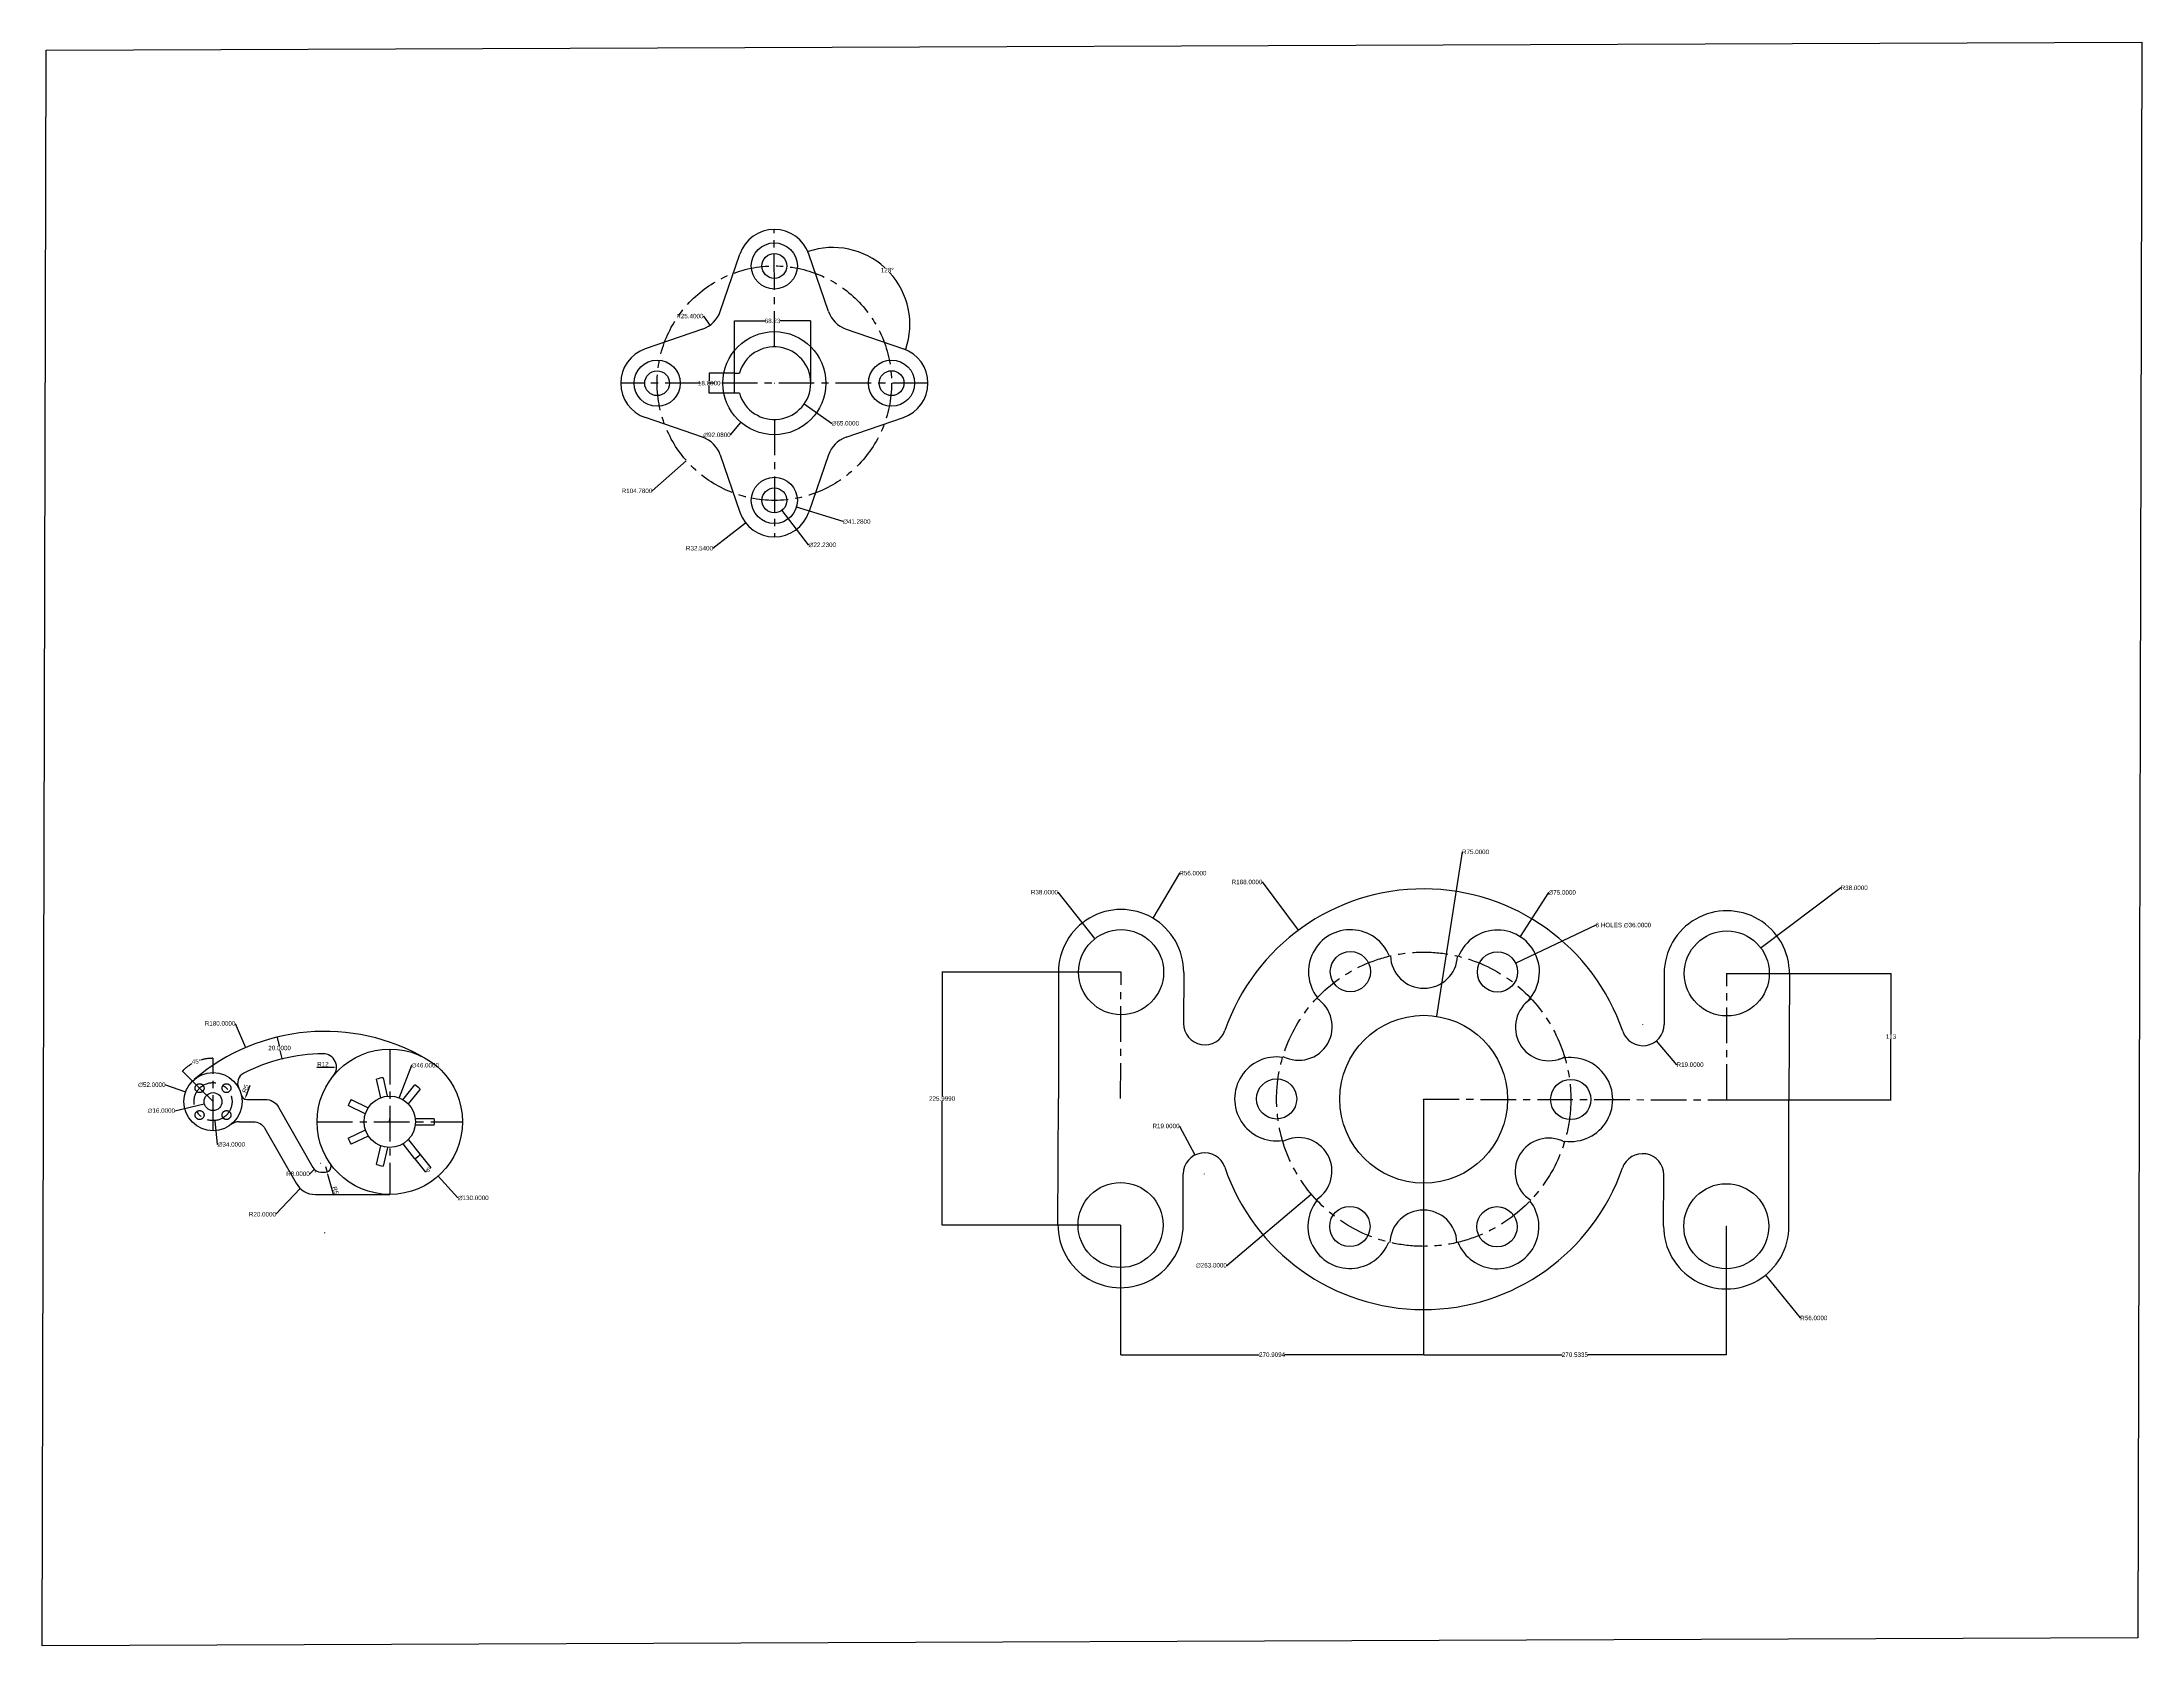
# Model space of a CAD drawing. Header units: millimetres. Extents: x 2283 to 4161, y 1846 to 3280.
import ezdxf

# ---------------------------------------------------------------- set-up
doc = ezdxf.new("R2010")
doc.units = ezdxf.units.MM
doc.linetypes.add('CENTER', pattern=[50.8, 31.75, -6.35, 6.35, -6.35])
doc.styles.get("Standard").update_dxf_attribs({"font": 'arial.ttf', "height": 4})
doc.dimstyles.new('Annotative', dxfattribs={"dimscale": 0, "dimtxt": 2.5, "dimasz": 2.5, "dimexe": 1.25, "dimexo": 0.625, "dimtad": 1, "dimtxsty": 'Standard', "dimcen": 2.5, "dimadec": 0, "dimazin": 0, "dimtfac": 1, "dimtmove": 0, "dimatfit": 3, "dimfxl": 1, "dimarcsym": 0})
doc.dimstyles.new('ISO-25', dxfattribs={"dimtxt": 2.5, "dimasz": 2.5, "dimexe": 1.25, "dimexo": 0.625, "dimtad": 1, "dimtxsty": 'Standard', "dimcen": 2.5, "dimadec": 0, "dimazin": 0, "dimtfac": 1, "dimtmove": 0, "dimatfit": 3, "dimfxl": 1, "dimarcsym": 0})
doc.dimstyles.get("Standard").update_dxf_attribs({"dimscale": 0, "dimtxt": 0.18, "dimasz": 0.18, "dimexe": 0.18, "dimexo": 0.0625, "dimgap": 0.09, "dimtad": 0, "dimtih": 1, "dimtoh": 1, "dimdec": 4, "dimzin": 0, "dimdsep": 46, "dimtxsty": 'Standard', "dimcen": 0.09, "dimadec": 0, "dimazin": 0, "dimtfac": 1, "dimtdec": 4, "dimtofl": 0, "dimtmove": 0, "dimatfit": 3, "dimfxl": 1, "dimtolj": 1, "dimtzin": 0, "dimarcsym": 0})

# ---------------------------------------------------------------- blocks, each defined once
blk = doc.blocks.new('*D3')
at = {"color": 0, "lineweight": -2, "transparency": 16777216}
for p, q in [((2968.6, 3090.5), (2967.8, 3092.7)), ((3053.2, 3005.8), (3055.4, 3005.1))]:
    blk.add_line(p, q, dxfattribs=at)
for start, end in [(47.5808, 108.8073), (341.2119, 42.5491)]:
    blk.add_arc((2990.2, 3027.5), 68.8, start, end, dxfattribs=at)
at = {"color": 0, "transparency": 16777216}
for points in [[(2968, 3092.5), (2968, 3092.6), (2967.9, 3092.5)], [(3055.3, 3005.3), (3055.3, 3005.3), (3055.3, 3005.1)]]:
    blk.add_solid(points, dxfattribs=at)
at = {"layer": 'Defpoints', "color": 0, "transparency": 16777216}
for p in [(2968.6, 3090.4), (3053.2, 3055.1), (2986.2, 3039.2), (3002, 3023.4), (3053.2, 3005.9)]:
    blk.add_point(p, dxfattribs=at)
at = {"color": 0, "transparency": 16777216, "insert": (3038.8, 3076.1), "char_height": 4, "attachment_point": 5}
blk.add_mtext('\\A1;128°', dxfattribs=at)
blk = doc.blocks.new('*D4')
at = {"color": 0, "lineweight": -2, "transparency": 16777216}
for p, q in [((2874.2, 3035), (2874.4, 3035)), ((2874.4, 3035), (2880.1, 3026.9))]:
    blk.add_line(p, q, dxfattribs=at)
at = {"color": 0, "transparency": 16777216}
blk.add_solid([(2880.2, 3027), (2880.1, 3026.9), (2880.2, 3026.8)], dxfattribs=at)
at = {"layer": 'Defpoints', "color": 0, "transparency": 16777216}
for p in [(2865.4, 3047.4), (2880.2, 3026.8)]:
    blk.add_point(p, dxfattribs=at)
at = {"color": 0, "transparency": 16777216, "insert": (2862.3, 3035), "char_height": 4, "attachment_point": 5}
blk.add_mtext('\\A1;R25.4000', dxfattribs=at)
blk = doc.blocks.new('*D5')
at = {"color": 0, "lineweight": -2, "transparency": 16777216}
for p, q in [((2902.1, 2975.1), (2902.1, 3030.9)), ((2902.3, 3030.7), (2929.4, 3030.7)), ((2970.1, 3030.7), (2943.1, 3030.7)), ((2970.3, 2975.1), (2970.3, 3030.9))]:
    blk.add_line(p, q, dxfattribs=at)
at = {"color": 0, "transparency": 16777216}
for points in [[(2902.3, 3030.7), (2902.3, 3030.7), (2902.1, 3030.7)], [(2970.1, 3030.7), (2970.1, 3030.7), (2970.3, 3030.7)]]:
    blk.add_solid(points, dxfattribs=at)
at = {"layer": 'Defpoints', "color": 0, "transparency": 16777216}
for p in [(2970.3, 3030.7), (2902.1, 2975.1), (2970.3, 2975.1)]:
    blk.add_point(p, dxfattribs=at)
at = {"color": 0, "transparency": 16777216, "insert": (2936.2, 3030.7), "char_height": 4, "attachment_point": 5}
blk.add_mtext('\\A1;68.23', dxfattribs=at)
blk = doc.blocks.new('*D6')
at = {"color": 0, "lineweight": -2, "transparency": 16777216}
for p, q in [((2937.7, 2975.1), (2937.9, 2975.1)), ((2937.8, 2975), (2937.8, 2975.1)), ((2989, 2939.1), (2964.6, 2956.3)), ((2989.1, 2939.1), (2989, 2939.1))]:
    blk.add_line(p, q, dxfattribs=at)
at = {"color": 0, "transparency": 16777216}
blk.add_solid([(2964.6, 2956.3), (2964.5, 2956.2), (2964.4, 2956.4)], dxfattribs=at)
at = {"layer": 'Defpoints', "color": 0, "transparency": 16777216}
for p in [(2911.2, 2993.8), (2964.4, 2956.4)]:
    blk.add_point(p, dxfattribs=at)
at = {"color": 0, "transparency": 16777216, "insert": (3001.3, 2939.1), "char_height": 4, "attachment_point": 5}
blk.add_mtext('\\A1;∅65.0000', dxfattribs=at)
blk = doc.blocks.new('*D7')
at = {"color": 0, "lineweight": -2, "transparency": 16777216}
for p, q in [((2937.7, 2975.1), (2937.9, 2975.1)), ((2937.8, 2975), (2937.8, 2975.1)), ((2898.6, 2928.8), (2898.7, 2928.8)), ((2898.7, 2928.8), (2908, 2939.8))]:
    blk.add_line(p, q, dxfattribs=at)
at = {"color": 0, "transparency": 16777216}
blk.add_solid([(2908, 2939.8), (2908, 2939.7), (2908.1, 2939.9)], dxfattribs=at)
at = {"layer": 'Defpoints', "color": 0, "transparency": 16777216}
for p in [(2967.5, 3010.2), (2908.1, 2939.9)]:
    blk.add_point(p, dxfattribs=at)
at = {"color": 0, "transparency": 16777216, "insert": (2886.5, 2928.8), "char_height": 4, "attachment_point": 5}
blk.add_mtext('\\A1;∅92.0800', dxfattribs=at)
blk = doc.blocks.new('*D8')
at = {"color": 0, "lineweight": -2, "transparency": 16777216}
for p, q in [((2902.1, 2984.1), (2879.4, 2984.1)), ((2879.6, 2983.9), (2879.6, 2977.2)), ((2879.6, 2966.2), (2879.6, 2972.9)), ((2902.1, 2966.1), (2879.4, 2966.1))]:
    blk.add_line(p, q, dxfattribs=at)
at = {"color": 0, "transparency": 16777216}
for points in [[(2879.6, 2983.9), (2879.7, 2983.9), (2879.6, 2984.1)], [(2879.6, 2966.2), (2879.7, 2966.2), (2879.6, 2966.1)]]:
    blk.add_solid(points, dxfattribs=at)
at = {"layer": 'Defpoints', "color": 0, "transparency": 16777216}
for p in [(2902.1, 2984.1), (2879.6, 2966.1), (2902.1, 2966.1)]:
    blk.add_point(p, dxfattribs=at)
at = {"color": 0, "transparency": 16777216, "insert": (2879.6, 2975.1), "char_height": 4, "attachment_point": 5}
blk.add_mtext('\\A1;18.0000', dxfattribs=at)
blk = doc.blocks.new('*D9')
at = {"color": 0, "lineweight": -2, "transparency": 16777216}
for p, q in [((2937.8, 2975.1), (2937.9, 2975.1)), ((2937.9, 2975), (2937.9, 2975.1)), ((2828.6, 2878.8), (2859.1, 2905.7)), ((2828.4, 2878.8), (2828.6, 2878.8))]:
    blk.add_line(p, q, dxfattribs=at)
at = {"color": 0, "transparency": 16777216}
blk.add_solid([(2859.1, 2905.7), (2859.1, 2905.6), (2859.2, 2905.8)], dxfattribs=at)
at = {"layer": 'Defpoints', "color": 0, "transparency": 16777216}
for p in [(2937.9, 2975.1), (2859.2, 2905.8)]:
    blk.add_point(p, dxfattribs=at)
at = {"color": 0, "transparency": 16777216, "insert": (2815, 2878.8), "char_height": 4, "attachment_point": 5}
blk.add_mtext('\\A1;R104.7800', dxfattribs=at)
blk = doc.blocks.new('*D10')
at = {"color": 0, "lineweight": -2, "transparency": 16777216}
for p, q in [((2937.8, 2870.2), (2937.8, 2870.4)), ((2937.8, 2870.3), (2937.9, 2870.3)), ((2882.9, 2827.5), (2912, 2850.2)), ((2882.7, 2827.5), (2882.9, 2827.5))]:
    blk.add_line(p, q, dxfattribs=at)
at = {"color": 0, "transparency": 16777216}
blk.add_solid([(2912, 2850.2), (2912, 2850.2), (2912.2, 2850.3)], dxfattribs=at)
at = {"layer": 'Defpoints', "color": 0, "transparency": 16777216}
for p in [(2937.8, 2870.3), (2912.2, 2850.3)]:
    blk.add_point(p, dxfattribs=at)
at = {"color": 0, "transparency": 16777216, "insert": (2870.9, 2827.5), "char_height": 4, "attachment_point": 5}
blk.add_mtext('\\A1;R32.5400', dxfattribs=at)
blk = doc.blocks.new('*D11')
at = {"color": 0, "lineweight": -2, "transparency": 16777216}
for p, q in [((2937.8, 2870.2), (2937.8, 2870.4)), ((2937.8, 2870.3), (2937.9, 2870.3)), ((2999.2, 2851.3), (2957.7, 2864.1)), ((2999.4, 2851.3), (2999.2, 2851.3))]:
    blk.add_line(p, q, dxfattribs=at)
at = {"color": 0, "transparency": 16777216}
blk.add_solid([(2957.7, 2864.2), (2957.7, 2864.1), (2957.6, 2864.2)], dxfattribs=at)
at = {"layer": 'Defpoints', "color": 0, "transparency": 16777216}
for p in [(2918.1, 2876.4), (2957.6, 2864.2)]:
    blk.add_point(p, dxfattribs=at)
at = {"color": 0, "transparency": 16777216, "insert": (3011.5, 2851.3), "char_height": 4, "attachment_point": 5}
blk.add_mtext('\\A1;∅41.2800', dxfattribs=at)
blk = doc.blocks.new('*D12')
at = {"color": 0, "lineweight": -2, "transparency": 16777216}
for p, q in [((2937.8, 2870.2), (2937.8, 2870.4)), ((2937.8, 2870.3), (2937.9, 2870.3)), ((2968.4, 2830.5), (2944.7, 2861.3)), ((2968.6, 2830.5), (2968.4, 2830.5))]:
    blk.add_line(p, q, dxfattribs=at)
at = {"color": 0, "transparency": 16777216}
blk.add_solid([(2944.8, 2861.3), (2944.7, 2861.3), (2944.6, 2861.5)], dxfattribs=at)
at = {"layer": 'Defpoints', "color": 0, "transparency": 16777216}
for p in [(2931.1, 2879.1), (2944.6, 2861.5)]:
    blk.add_point(p, dxfattribs=at)
at = {"color": 0, "transparency": 16777216, "insert": (2980.7, 2830.5), "char_height": 4, "attachment_point": 5}
blk.add_mtext('\\A1;∅22.2300', dxfattribs=at)
blk = doc.blocks.new('*D13')
at = {"color": 0, "linetype": 'CENTER', "lineweight": -2, "transparency": 16777216}
for p, q in [((2436, 2359), (2436, 2371.8)), ((2423.9, 2345), (2408.5, 2360.4))]:
    blk.add_line(p, q, dxfattribs=at)
for start, end in [(119.2375, 134.7336), (90.2664, 106.0774)]:
    blk.add_arc((2436, 2332.9), 38.7, start, end, dxfattribs=at)
at = {"color": 0, "linetype": 'CENTER', "transparency": 16777216}
for points in [[(2435.8, 2371.6), (2435.8, 2371.6), (2436, 2371.6)], [(2408.8, 2360.4), (2408.7, 2360.4), (2408.6, 2360.3)]]:
    blk.add_solid(points, dxfattribs=at)
at = {"layer": 'Defpoints', "color": 0, "linetype": 'CENTER', "transparency": 16777216}
for p in [(2426, 2370.3), (2436, 2358.9), (2424, 2344.9), (2436, 2332.9), (2436, 2306.9)]:
    blk.add_point(p, dxfattribs=at)
at = {"color": 0, "linetype": 'CENTER', "transparency": 16777216, "insert": (2421.2, 2368.7), "char_height": 4, "attachment_point": 5}
blk.add_mtext('\\A1;45°', dxfattribs=at)
blk = doc.blocks.new('*D14')
at = {"color": 0, "linetype": 'CENTER', "lineweight": -2, "transparency": 16777216}
for p, q in [((2393.4, 2347.9), (2393.6, 2347.9)), ((2393.6, 2347.9), (2411.3, 2341.7)), ((2435.9, 2332.9), (2436.1, 2332.9)), ((2436, 2332.8), (2436, 2333))]:
    blk.add_line(p, q, dxfattribs=at)
at = {"color": 0, "linetype": 'CENTER', "transparency": 16777216}
blk.add_solid([(2411.3, 2341.7), (2411.3, 2341.6), (2411.5, 2341.6)], dxfattribs=at)
at = {"layer": 'Defpoints', "color": 0, "linetype": 'CENTER', "transparency": 16777216}
for p in [(2411.5, 2341.6), (2460.5, 2324.2)]:
    blk.add_point(p, dxfattribs=at)
at = {"color": 0, "linetype": 'CENTER', "transparency": 16777216, "insert": (2381.3, 2347.9), "char_height": 4, "attachment_point": 5}
blk.add_mtext('\\A1;∅52.0000', dxfattribs=at)
blk = doc.blocks.new('*D15')
at = {"color": 0, "linetype": 'CENTER', "lineweight": -2, "transparency": 16777216}
for p, q in [((2401.9, 2324.8), (2428, 2331)), ((2435.9, 2332.9), (2436.1, 2332.9)), ((2436, 2332.8), (2436, 2333))]:
    blk.add_line(p, q, dxfattribs=at)
at = {"color": 0, "linetype": 'CENTER', "transparency": 16777216}
blk.add_solid([(2428, 2331), (2428, 2331), (2428.2, 2331)], dxfattribs=at)
at = {"layer": 'Defpoints', "color": 0, "linetype": 'CENTER', "transparency": 16777216}
for p in [(2428.2, 2331), (2443.8, 2334.8)]:
    blk.add_point(p, dxfattribs=at)
at = {"color": 0, "linetype": 'CENTER', "transparency": 16777216, "insert": (2389.8, 2324.8), "char_height": 4, "attachment_point": 5}
blk.add_mtext('\\A1;∅16.0000', dxfattribs=at)
blk = doc.blocks.new('*D16')
at = {"color": 0, "linetype": 'CENTER', "lineweight": -2, "transparency": 16777216}
for p, q in [((2435.9, 2332.9), (2436.1, 2332.9)), ((2436, 2332.8), (2436, 2333)), ((2440.1, 2294.5), (2437.8, 2315.8)), ((2440.3, 2294.5), (2440.1, 2294.5))]:
    blk.add_line(p, q, dxfattribs=at)
at = {"color": 0, "linetype": 'CENTER', "transparency": 16777216}
blk.add_solid([(2437.9, 2315.8), (2437.8, 2315.8), (2437.8, 2316)], dxfattribs=at)
at = {"layer": 'Defpoints', "color": 0, "linetype": 'CENTER', "transparency": 16777216}
for p in [(2434.2, 2349.8), (2437.8, 2316)]:
    blk.add_point(p, dxfattribs=at)
at = {"color": 0, "linetype": 'CENTER', "transparency": 16777216, "insert": (2452.4, 2294.5), "char_height": 4, "attachment_point": 5}
blk.add_mtext('\\A1;∅34.0000', dxfattribs=at)
blk = doc.blocks.new('*D17')
at = {"color": 0, "linetype": 'CENTER', "lineweight": -2, "transparency": 16777216}
for p, q in [((2613.5, 2365.3), (2602.4, 2336.5)), ((2613.7, 2365.3), (2613.5, 2365.3)), ((2593.9, 2314.9), (2594.1, 2314.9)), ((2594, 2314.8), (2594, 2315))]:
    blk.add_line(p, q, dxfattribs=at)
at = {"color": 0, "linetype": 'CENTER', "transparency": 16777216}
blk.add_solid([(2602.3, 2336.5), (2602.4, 2336.5), (2602.3, 2336.4)], dxfattribs=at)
at = {"layer": 'Defpoints', "color": 0, "linetype": 'CENTER', "transparency": 16777216}
for p in [(2602.3, 2336.4), (2585.7, 2293.4)]:
    blk.add_point(p, dxfattribs=at)
at = {"color": 0, "linetype": 'CENTER', "transparency": 16777216, "insert": (2625.8, 2365.3), "char_height": 4, "attachment_point": 5}
blk.add_mtext('\\A1;∅46.0000', dxfattribs=at)
blk = doc.blocks.new('*D21')
at = {"color": 0, "lineweight": -2, "transparency": 16777216}
for p, q in [((2616.5, 2281.8), (2626, 2269.9)), ((2621.2, 2285.5), (2630.7, 2273.6)), ((2630.5, 2273.6), (2629.7, 2273)), ((2626.1, 2270.1), (2626.9, 2270.7))]:
    blk.add_line(p, q, dxfattribs=at)
at = {"color": 0, "transparency": 16777216}
for points in [[(2630.5, 2273.6), (2630.5, 2273.6), (2630.6, 2273.7)], [(2626, 2270.1), (2626.1, 2270.1), (2625.9, 2270)]]:
    blk.add_solid(points, dxfattribs=at)
at = {"layer": 'Defpoints', "color": 0, "transparency": 16777216}
for p in [(2616.5, 2281.8), (2621.2, 2285.6), (2630.6, 2273.7)]:
    blk.add_point(p, dxfattribs=at)
at = {"color": 0, "transparency": 16777216, "insert": (2628.3, 2271.9), "char_height": 4, "attachment_point": 5}
blk.add_mtext('\\A1;6', dxfattribs=at)
blk = doc.blocks.new('*D22')
at = {"color": 0, "lineweight": -2, "transparency": 16777216}
blk.add_line((2468.8, 2347.2), (2465.4, 2337.5), dxfattribs=at)
at = {"color": 0, "transparency": 16777216}
blk.add_solid([(2465, 2337.7), (2465.7, 2337.4), (2464.5, 2335.2)], dxfattribs=at)
at = {"layer": 'Defpoints', "color": 0, "transparency": 16777216}
for p in [(2464.5, 2335.2), (2466.2, 2339.9)]:
    blk.add_point(p, dxfattribs=at)
at = {"color": 0, "transparency": 16777216, "insert": (2465, 2344.4), "char_height": 4, "attachment_point": 5, "rotation": 70.314}
blk.add_mtext('R5', dxfattribs=at)
blk = doc.blocks.new('*D26')
at = {"color": 0, "lineweight": -2, "transparency": 16777216}
blk.add_line((2528.8, 2363.7), (2543.9, 2363.7), dxfattribs=at)
at = {"color": 0, "transparency": 16777216}
blk.add_solid([(2543.9, 2364.1), (2543.9, 2363.2), (2546.4, 2363.7)], dxfattribs=at)
at = {"layer": 'Defpoints', "color": 0, "transparency": 16777216}
for p in [(2534.4, 2363.7), (2546.4, 2363.7)]:
    blk.add_point(p, dxfattribs=at)
at = {"color": 0, "transparency": 16777216, "insert": (2534.2, 2366.3), "char_height": 4, "attachment_point": 5}
blk.add_mtext('R12', dxfattribs=at)
blk = doc.blocks.new('*D27')
at = {"color": 0, "lineweight": -2, "transparency": 16777216}
for p, q in [((2522.4, 2268.4), (2526.4, 2272.2)), ((2532.2, 2277.9), (2532.4, 2277.9)), ((2532.3, 2277.8), (2532.3, 2278)), ((2522.2, 2268.4), (2522.4, 2268.4))]:
    blk.add_line(p, q, dxfattribs=at)
at = {"color": 0, "transparency": 16777216}
blk.add_solid([(2526.4, 2272.3), (2526.4, 2272.2), (2526.5, 2272.4)], dxfattribs=at)
at = {"layer": 'Defpoints', "color": 0, "transparency": 16777216}
for p in [(2526.5, 2272.4), (2532.3, 2277.9)]:
    blk.add_point(p, dxfattribs=at)
at = {"color": 0, "transparency": 16777216, "insert": (2511.9, 2268.4), "char_height": 4, "attachment_point": 5}
blk.add_mtext('\\A1;R8.0000', dxfattribs=at)
blk = doc.blocks.new('*D28')
at = {"color": 0, "lineweight": -2, "transparency": 16777216}
for p, q in [((2492.2, 2232.2), (2513.8, 2255.2)), ((2527.5, 2269.9), (2527.7, 2269.9)), ((2527.6, 2269.8), (2527.6, 2270)), ((2492, 2232.2), (2492.2, 2232.2))]:
    blk.add_line(p, q, dxfattribs=at)
at = {"color": 0, "transparency": 16777216}
blk.add_solid([(2513.8, 2255.2), (2513.8, 2255.2), (2513.9, 2255.3)], dxfattribs=at)
at = {"layer": 'Defpoints', "color": 0, "transparency": 16777216}
for p in [(2513.9, 2255.3), (2527.6, 2269.9)]:
    blk.add_point(p, dxfattribs=at)
at = {"color": 0, "transparency": 16777216, "insert": (2480.2, 2232.2), "char_height": 4, "attachment_point": 5}
blk.add_mtext('\\A1;R20.0000', dxfattribs=at)
blk = doc.blocks.new('*D29')
at = {"color": 0, "lineweight": -2, "transparency": 16777216}
for p, q in [((2536.6, 2274.9), (2537.9, 2270.1)), ((2544, 2249.1), (2538.6, 2267.7))]:
    blk.add_line(p, q, dxfattribs=at)
at = {"color": 0, "transparency": 16777216}
blk.add_solid([(2539, 2267.8), (2538.2, 2267.6), (2537.9, 2270.1)], dxfattribs=at)
at = {"layer": 'Defpoints', "color": 0, "transparency": 16777216}
for p in [(2536.6, 2274.9), (2537.9, 2270.1)]:
    blk.add_point(p, dxfattribs=at)
at = {"color": 0, "transparency": 16777216, "insert": (2545.5, 2253.5), "char_height": 4, "attachment_point": 5, "rotation": 286.1145}
blk.add_mtext('R5', dxfattribs=at)
blk = doc.blocks.new('*D30')
at = {"color": 0, "lineweight": -2, "transparency": 16777216}
for p, q in [((2493.2, 2390.5), (2493.3, 2390.6)), ((2493.2, 2390.3), (2495, 2382.9)), ((2497.8, 2371.3), (2496, 2378.7)), ((2497.9, 2371.1), (2498, 2371.1))]:
    blk.add_line(p, q, dxfattribs=at)
at = {"color": 0, "transparency": 16777216}
for points in [[(2493.2, 2390.4), (2493.1, 2390.3), (2493.1, 2390.5)], [(2497.9, 2371.3), (2497.8, 2371.3), (2497.9, 2371.1)]]:
    blk.add_solid(points, dxfattribs=at)
at = {"layer": 'Defpoints', "color": 0, "transparency": 16777216}
for p in [(2493.1, 2390.5), (2493.1, 2390.5), (2497.9, 2371.1)]:
    blk.add_point(p, dxfattribs=at)
at = {"color": 0, "transparency": 16777216, "insert": (2495.5, 2380.8), "char_height": 4, "attachment_point": 5}
blk.add_mtext('\\A1;20.0000', dxfattribs=at)
blk = doc.blocks.new('*D31')
at = {"color": 0, "lineweight": -2, "transparency": 16777216}
for p, q in [((2455.7, 2402.8), (2455.9, 2402.8)), ((2455.9, 2402.8), (2465, 2381.3)), ((2535.8, 2215.7), (2536, 2215.7)), ((2535.9, 2215.6), (2535.9, 2215.8))]:
    blk.add_line(p, q, dxfattribs=at)
at = {"color": 0, "transparency": 16777216}
blk.add_solid([(2465.1, 2381.4), (2465, 2381.3), (2465.1, 2381.2)], dxfattribs=at)
at = {"layer": 'Defpoints', "color": 0, "transparency": 16777216}
for p in [(2465.1, 2381.2), (2535.9, 2215.7)]:
    blk.add_point(p, dxfattribs=at)
at = {"color": 0, "transparency": 16777216, "insert": (2442.3, 2402.8), "char_height": 4, "attachment_point": 5}
blk.add_mtext('\\A1;R180.0000', dxfattribs=at)
blk = doc.blocks.new('*D32')
at = {"color": 0, "lineweight": -2, "transparency": 16777216}
for p, q in [((2593.9, 2314.9), (2594.1, 2314.9)), ((2594, 2314.8), (2594, 2315)), ((2654.8, 2246.8), (2637.4, 2266.3)), ((2654.9, 2246.8), (2654.8, 2246.8))]:
    blk.add_line(p, q, dxfattribs=at)
at = {"color": 0, "transparency": 16777216}
blk.add_solid([(2637.4, 2266.3), (2637.4, 2266.3), (2637.3, 2266.4)], dxfattribs=at)
at = {"layer": 'Defpoints', "color": 0, "transparency": 16777216}
for p in [(2550.7, 2363.4), (2637.3, 2266.4)]:
    blk.add_point(p, dxfattribs=at)
at = {"color": 0, "transparency": 16777216, "insert": (2668.6, 2246.8), "char_height": 4, "attachment_point": 5}
blk.add_mtext('\\A1;∅130.0000', dxfattribs=at)
blk = doc.blocks.new('*D33')
at = {"color": 0, "lineweight": -2, "transparency": 16777216}
for p, q in [((3518.2, 2335), (3518.4, 2335)), ((3518.3, 2334.9), (3518.3, 2335.1)), ((3342.4, 2186.5), (3417.7, 2250.1)), ((3342.2, 2186.5), (3342.4, 2186.5))]:
    blk.add_line(p, q, dxfattribs=at)
at = {"color": 0, "transparency": 16777216}
blk.add_solid([(3417.7, 2250.1), (3417.7, 2250.1), (3417.8, 2250.2)], dxfattribs=at)
at = {"layer": 'Defpoints', "color": 0, "transparency": 16777216}
for p in [(3618.8, 2419.9), (3417.8, 2250.2)]:
    blk.add_point(p, dxfattribs=at)
at = {"color": 0, "transparency": 16777216, "insert": (3328.5, 2186.5), "char_height": 4, "attachment_point": 5}
blk.add_mtext('\\A1;∅263.0000', dxfattribs=at)
blk = doc.blocks.new('*D34')
at = {"color": 0, "lineweight": -2, "transparency": 16777216}
for p, q in [((3629.9, 2519.8), (3604.7, 2480.5)), ((3630, 2519.8), (3629.9, 2519.8)), ((3584.2, 2448.8), (3584.4, 2448.8)), ((3584.3, 2448.7), (3584.3, 2448.9))]:
    blk.add_line(p, q, dxfattribs=at)
at = {"color": 0, "transparency": 16777216}
blk.add_solid([(3604.6, 2480.5), (3604.7, 2480.5), (3604.6, 2480.4)], dxfattribs=at)
at = {"layer": 'Defpoints', "color": 0, "transparency": 16777216}
for p in [(3604.6, 2480.4), (3564.1, 2417.2)]:
    blk.add_point(p, dxfattribs=at)
at = {"color": 0, "transparency": 16777216, "insert": (3642.1, 2519.8), "char_height": 4, "attachment_point": 5}
blk.add_mtext('\\A1;∅75.0000', dxfattribs=at)
blk = doc.blocks.new('*D35')
at = {"color": 0, "lineweight": -2, "transparency": 16777216}
for p, q in [((3672.1, 2490.6), (3600.7, 2456.6)), ((3672.2, 2490.6), (3672.1, 2490.6)), ((3584.2, 2448.8), (3584.4, 2448.8)), ((3584.3, 2448.7), (3584.3, 2448.9))]:
    blk.add_line(p, q, dxfattribs=at)
at = {"color": 0, "transparency": 16777216}
blk.add_solid([(3600.7, 2456.6), (3600.7, 2456.6), (3600.6, 2456.5)], dxfattribs=at)
at = {"layer": 'Defpoints', "color": 0, "transparency": 16777216}
for p in [(3568.1, 2441), (3600.6, 2456.5)]:
    blk.add_point(p, dxfattribs=at)
at = {"color": 0, "transparency": 16777216, "insert": (3696.9, 2490.6), "char_height": 4, "attachment_point": 5}
blk.add_mtext('\\A1;6 HOLES ∅36.0000', dxfattribs=at)
blk = doc.blocks.new('*D36')
at = {"color": 0, "lineweight": -2, "transparency": 16777216}
for p, q in [((3552.6, 2556.1), (3529.9, 2409.3)), ((3552.8, 2556.1), (3552.6, 2556.1)), ((3518.2, 2335), (3518.4, 2335)), ((3518.3, 2334.9), (3518.3, 2335.1))]:
    blk.add_line(p, q, dxfattribs=at)
at = {"color": 0, "transparency": 16777216}
blk.add_solid([(3529.8, 2409.3), (3529.9, 2409.3), (3529.8, 2409.2)], dxfattribs=at)
at = {"layer": 'Defpoints', "color": 0, "transparency": 16777216}
for p in [(3529.8, 2409.2), (3518.3, 2335)]:
    blk.add_point(p, dxfattribs=at)
at = {"color": 0, "transparency": 16777216, "insert": (3564.7, 2556.1), "char_height": 4, "attachment_point": 5}
blk.add_mtext('\\A1;R75.0000', dxfattribs=at)
blk = doc.blocks.new('*D37')
at = {"color": 0, "lineweight": -2, "transparency": 16777216}
for p, q in [((3373.8, 2529.2), (3373.9, 2529.2)), ((3373.9, 2529.2), (3406, 2486)), ((3518.2, 2335), (3518.4, 2335)), ((3518.3, 2334.9), (3518.3, 2335.1))]:
    blk.add_line(p, q, dxfattribs=at)
at = {"color": 0, "transparency": 16777216}
blk.add_solid([(3406.1, 2486.1), (3406, 2486), (3406.2, 2485.9)], dxfattribs=at)
at = {"layer": 'Defpoints', "color": 0, "transparency": 16777216}
for p in [(3406.2, 2485.9), (3518.3, 2335)]:
    blk.add_point(p, dxfattribs=at)
at = {"color": 0, "transparency": 16777216, "insert": (3360.4, 2529.2), "char_height": 4, "attachment_point": 5}
blk.add_mtext('\\A1;R188.0000', dxfattribs=at)
blk = doc.blocks.new('*D38')
at = {"color": 0, "lineweight": -2, "transparency": 16777216}
for p, q in [((3300, 2537.1), (3276.3, 2497)), ((3300.2, 2537.1), (3300, 2537.1)), ((3247.7, 2448.6), (3247.9, 2448.6)), ((3247.8, 2448.5), (3247.8, 2448.7))]:
    blk.add_line(p, q, dxfattribs=at)
at = {"color": 0, "transparency": 16777216}
blk.add_solid([(3276.3, 2497), (3276.4, 2497), (3276.2, 2496.8)], dxfattribs=at)
at = {"layer": 'Defpoints', "color": 0, "transparency": 16777216}
for p in [(3276.2, 2496.8), (3247.8, 2448.6)]:
    blk.add_point(p, dxfattribs=at)
at = {"color": 0, "transparency": 16777216, "insert": (3312, 2537.1), "char_height": 4, "attachment_point": 5}
blk.add_mtext('\\A1;R56.0000', dxfattribs=at)
blk = doc.blocks.new('*D39')
at = {"color": 0, "lineweight": -2, "transparency": 16777216}
for p, q in [((3191.2, 2520.1), (3191.4, 2520.1)), ((3191.4, 2520.1), (3224.1, 2478.6)), ((3247.7, 2448.6), (3247.9, 2448.6)), ((3247.8, 2448.5), (3247.8, 2448.7))]:
    blk.add_line(p, q, dxfattribs=at)
at = {"color": 0, "transparency": 16777216}
blk.add_solid([(3224.2, 2478.6), (3224.1, 2478.5), (3224.3, 2478.4)], dxfattribs=at)
at = {"layer": 'Defpoints', "color": 0, "transparency": 16777216}
for p in [(3224.3, 2478.4), (3247.8, 2448.6)]:
    blk.add_point(p, dxfattribs=at)
at = {"color": 0, "transparency": 16777216, "insert": (3179.3, 2520.1), "char_height": 4, "attachment_point": 5}
blk.add_mtext('\\A1;R38.0000', dxfattribs=at)
blk = doc.blocks.new('*D40')
at = {"color": 0, "lineweight": -2, "transparency": 16777216}
for p, q in [((3299.9, 2311.1), (3300, 2311.1)), ((3300, 2311.1), (3313.6, 2285.2)), ((3322.3, 2268.2), (3322.5, 2268.2)), ((3322.4, 2268.1), (3322.4, 2268.3))]:
    blk.add_line(p, q, dxfattribs=at)
at = {"color": 0, "transparency": 16777216}
blk.add_solid([(3313.6, 2285.2), (3313.5, 2285.2), (3313.6, 2285)], dxfattribs=at)
at = {"layer": 'Defpoints', "color": 0, "transparency": 16777216}
for p in [(3313.6, 2285), (3322.4, 2268.2)]:
    blk.add_point(p, dxfattribs=at)
at = {"color": 0, "transparency": 16777216, "insert": (3288, 2311.1), "char_height": 4, "attachment_point": 5}
blk.add_mtext('\\A1;R19.0000', dxfattribs=at)
blk = doc.blocks.new('*D41')
at = {"color": 0, "lineweight": -2, "transparency": 16777216}
for p, q in [((3788.8, 2221.5), (3789, 2221.5)), ((3788.9, 2221.4), (3788.9, 2221.6)), ((3855.1, 2139.5), (3824.2, 2177.8)), ((3855.3, 2139.5), (3855.1, 2139.5))]:
    blk.add_line(p, q, dxfattribs=at)
at = {"color": 0, "transparency": 16777216}
blk.add_solid([(3824.2, 2177.8), (3824.1, 2177.8), (3824.1, 2177.9)], dxfattribs=at)
at = {"layer": 'Defpoints', "color": 0, "transparency": 16777216}
for p in [(3788.9, 2221.5), (3824.1, 2177.9)]:
    blk.add_point(p, dxfattribs=at)
at = {"color": 0, "transparency": 16777216, "insert": (3867.1, 2139.5), "char_height": 4, "attachment_point": 5}
blk.add_mtext('\\A1;R56.0000', dxfattribs=at)
blk = doc.blocks.new('*D42')
at = {"color": 0, "lineweight": -2, "transparency": 16777216}
for p, q in [((3789.4, 2447.5), (3936.3, 2447.5)), ((3936.1, 2447.3), (3936.1, 2393.1)), ((3936.1, 2334.7), (3936.1, 2388.8)), ((3789.2, 2334.5), (3936.3, 2334.5))]:
    blk.add_line(p, q, dxfattribs=at)
at = {"color": 0, "transparency": 16777216}
for points in [[(3936.1, 2447.3), (3936.2, 2447.3), (3936.1, 2447.5)], [(3936.1, 2334.7), (3936.2, 2334.7), (3936.1, 2334.5)]]:
    blk.add_solid(points, dxfattribs=at)
at = {"layer": 'Defpoints', "color": 0, "transparency": 16777216}
for p in [(3789.3, 2447.5), (3789.1, 2334.5), (3936.1, 2334.5)]:
    blk.add_point(p, dxfattribs=at)
at = {"color": 0, "transparency": 16777216, "insert": (3936.1, 2391), "char_height": 4, "width": 35.347, "attachment_point": 5}
blk.add_mtext('\\A1;113', dxfattribs=at)
blk = doc.blocks.new('*D43')
at = {"color": 0, "lineweight": -2, "transparency": 16777216}
for p, q in [((3891.2, 2524), (3819.9, 2470.4)), ((3891.4, 2524), (3891.2, 2524)), ((3789.2, 2447.5), (3789.4, 2447.5)), ((3789.3, 2447.4), (3789.3, 2447.6))]:
    blk.add_line(p, q, dxfattribs=at)
at = {"color": 0, "transparency": 16777216}
blk.add_solid([(3819.8, 2470.4), (3819.9, 2470.4), (3819.7, 2470.3)], dxfattribs=at)
at = {"layer": 'Defpoints', "color": 0, "transparency": 16777216}
for p in [(3819.7, 2470.3), (3789.3, 2447.5)]:
    blk.add_point(p, dxfattribs=at)
at = {"color": 0, "transparency": 16777216, "insert": (3903.2, 2524), "char_height": 4, "attachment_point": 5}
blk.add_mtext('\\A1;R38.0000', dxfattribs=at)
blk = doc.blocks.new('*D44')
at = {"color": 0, "lineweight": -2, "transparency": 16777216}
for p, q in [((3714.1, 2401.9), (3714.3, 2401.9)), ((3714.2, 2401.8), (3714.2, 2402)), ((3744.5, 2365.9), (3726.6, 2387.2)), ((3744.7, 2365.9), (3744.5, 2365.9))]:
    blk.add_line(p, q, dxfattribs=at)
at = {"color": 0, "transparency": 16777216}
blk.add_solid([(3726.6, 2387.2), (3726.5, 2387.2), (3726.5, 2387.3)], dxfattribs=at)
at = {"layer": 'Defpoints', "color": 0, "transparency": 16777216}
for p in [(3714.2, 2401.9), (3726.5, 2387.3)]:
    blk.add_point(p, dxfattribs=at)
at = {"color": 0, "transparency": 16777216, "insert": (3756.5, 2365.9), "char_height": 4, "attachment_point": 5}
blk.add_mtext('\\A1;R19.0000', dxfattribs=at)
blk = doc.blocks.new('*D45')
at = {"color": 0, "lineweight": -2, "transparency": 16777216}
for p, q in [((3247.8, 2448.6), (3087.6, 2448.6)), ((3087.8, 2448.4), (3087.8, 2337.7)), ((3087.8, 2222.8), (3087.8, 2333.5)), ((3247.3, 2222.6), (3087.6, 2222.6))]:
    blk.add_line(p, q, dxfattribs=at)
at = {"color": 0, "transparency": 16777216}
for points in [[(3087.8, 2448.4), (3087.8, 2448.4), (3087.8, 2448.6)], [(3087.8, 2222.8), (3087.8, 2222.8), (3087.8, 2222.6)]]:
    blk.add_solid(points, dxfattribs=at)
at = {"layer": 'Defpoints', "color": 0, "transparency": 16777216}
for p in [(3087.8, 2448.6), (3247.9, 2448.6), (3247.3, 2222.6)]:
    blk.add_point(p, dxfattribs=at)
at = {"color": 0, "transparency": 16777216, "insert": (3087.8, 2335.6), "char_height": 4, "attachment_point": 5}
blk.add_mtext('\\A1;225.9990', dxfattribs=at)
blk = doc.blocks.new('*D46')
at = {"color": 0, "lineweight": -2, "transparency": 16777216}
for p, q in [((3518.2, 2335), (3518.2, 2106.5)), ((3247.3, 2222.5), (3247.3, 2106.5)), ((3247.5, 2106.7), (3371.3, 2106.7)), ((3518.1, 2106.7), (3394.3, 2106.7))]:
    blk.add_line(p, q, dxfattribs=at)
at = {"color": 0, "transparency": 16777216}
for points in [[(3247.5, 2106.7), (3247.5, 2106.7), (3247.3, 2106.7)], [(3518.1, 2106.7), (3518.1, 2106.7), (3518.2, 2106.7)]]:
    blk.add_solid(points, dxfattribs=at)
at = {"layer": 'Defpoints', "color": 0, "transparency": 16777216}
for p in [(3518.2, 2335), (3247.3, 2222.6), (3518.2, 2106.7)]:
    blk.add_point(p, dxfattribs=at)
at = {"color": 0, "transparency": 16777216, "insert": (3382.8, 2106.7), "char_height": 4, "attachment_point": 5}
blk.add_mtext('\\A1;270.9094', dxfattribs=at)
blk = doc.blocks.new('*D47')
at = {"color": 0, "lineweight": -2, "transparency": 16777216}
for p, q in [((3518.2, 2335), (3518.2, 2106.5)), ((3788.8, 2221.4), (3788.8, 2106.5)), ((3518.4, 2106.7), (3642, 2106.7)), ((3788.6, 2106.7), (3665.1, 2106.7))]:
    blk.add_line(p, q, dxfattribs=at)
at = {"color": 0, "transparency": 16777216}
for points in [[(3518.4, 2106.7), (3518.4, 2106.6), (3518.2, 2106.7)], [(3788.6, 2106.7), (3788.6, 2106.6), (3788.8, 2106.7)]]:
    blk.add_solid(points, dxfattribs=at)
at = {"layer": 'Defpoints', "color": 0, "transparency": 16777216}
for p in [(3518.2, 2335), (3788.8, 2221.5), (3788.8, 2106.7)]:
    blk.add_point(p, dxfattribs=at)
at = {"color": 0, "transparency": 16777216, "insert": (3653.5, 2106.7), "char_height": 4, "attachment_point": 5}
blk.add_mtext('\\A1;270.5335', dxfattribs=at)

msp = doc.modelspace()

# ---------------------------------------------------------------- linework, layer by layer
at = {"linetype": 'CENTER'}
for p, q in [((2937.81876, 3007.55988), (2937.80119, 3112.37984)), ((3075.14416, 2975.05996), (2800.50425, 2975.05989)), ((2937.82966, 2942.55988), (2937.84723, 2837.73992)), ((2435.99969, 2332.89993), (2423.97888, 2344.92075))]:
    msp.add_line(p, q, dxfattribs=at)
msp.add_lwpolyline([(2286.69957, 3272.64056), (4160.50205, 3280), (4156.90124, 1853.67972), (2283.09876, 1846.32028)], close=True)
for points in [[(2889.45538, 3039.18608), (2907.02803, 3090.40056)], [(2986.17154, 3039.20229), (2968.58171, 3090.41088)], [(2873.6818, 3023.40721), (2822.47321, 3005.81738)], [(3001.9504, 3023.42871), (3053.16489, 3005.85606)], [(2906.5952, 2966.05992), (2902.12116, 2966.05992), (2902.12116, 2984.05992), (2906.59523, 2984.05992)], [(2873.69801, 2926.69105), (2822.48353, 2944.26371)], [(3001.96662, 2926.71256), (3053.17521, 2944.30238)], [(2889.47688, 2910.91747), (2907.06671, 2859.70888)], [(2986.19304, 2910.93369), (2968.62038, 2859.7192)], [(3191.79882, 2448.82562), (3191.93062, 2335.8257)], [(3303.79787, 2448.36385), (3303.70382, 2402.74191)], [(3733.3313, 2447.47838), (3733.23725, 2401.85644)], [(3845.3313, 2447.47838), (3844.73361, 2334.47996)], [(2585.94348, 2336.36544), (2582.18492, 2352.93836)], [(2588.04233, 2354.26619), (2591.8246, 2337.69499)], [(2605.8295, 2334.54817), (2616.4433, 2347.81978)], [(2572.12395, 2321.95097), (2556.8233, 2329.34545)], [(2559.4372, 2334.75285), (2574.75128, 2327.37798)], [(2621.13348, 2344.06816), (2610.5358, 2330.77909)], [(3191.33245, 2222.5957), (3191.93015, 2335.59412)], [(3844.86493, 2221.24846), (3844.73313, 2334.24838)], [(2593.90969, 2314.89993), (2593.97758, 2317.89916), (2593.99969, 2317.89913)], [(2593.99969, 2314.89993), (2593.99969, 2317.89993)], [(2633.79233, 2311.83809), (2616.79498, 2311.83809)], [(2616.80743, 2317.86761), (2633.80119, 2317.84411)], [(2556.85832, 2300.22209), (2572.17241, 2307.59697)], [(2574.7773, 2302.15916), (2559.45626, 2294.80701)], [(2582.24766, 2276.67627), (2586.02993, 2293.24747)], [(2591.9055, 2291.89364), (2588.10113, 2275.33117)], [(2616.48651, 2281.84588), (2605.88884, 2295.13494)], [(2610.61067, 2298.88455), (2621.18774, 2285.58365)], [(3303.33245, 2222.5957), (3303.4265, 2268.21764)], [(3732.86588, 2221.71023), (3732.95993, 2267.33217)]]:
    msp.add_lwpolyline(points)
for points in [[(3247.33245, 2335.5957), (3247.79834, 2448.59474)], [(3789.3313, 2334.47838), (3789.3313, 2447.47838)], [(2593.99969, 2379.89993), (2593.99969, 2249.89993)], [(2435.99969, 2306.89993), (2435.99969, 2358.89993)], [(3518.33188, 2335.03704), (3789.3313, 2334.47838)], [(2528.99969, 2314.89993), (2658.99969, 2314.89993)]]:
    msp.add_lwpolyline(points, dxfattribs=at)
for points in [[(2466.19903, 2334.89993), (2482.48828, 2334.89993, -0.2695873111), (2494.65519, 2327.82571), (2525.32726, 2273.94235, 0.2695873111), (2532.27977, 2269.89993), (2536.55406, 2269.89993)], [(2459.3235, 2314.89993), (2472.02251, 2314.89993, -0.2695873111), (2482.45129, 2308.83631), (2510.24703, 2260.00596, 0.2695873111), (2527.62832, 2249.89993), (2593.99969, 2249.89993)]]:
    msp.add_lwpolyline(points, format="xyb")
for centre, radius in [((2937.80664, 3079.83984), 20.64), ((2937.80664, 3079.83984), 11.115), ((2937.82421, 2975.05988), 46.04), ((2833.04425, 2975.04232), 20.64), ((2833.04425, 2975.04232), 11.115), ((3042.60417, 2975.07745), 20.64), ((3042.60417, 2975.07745), 11.115), ((2937.84178, 2870.27992), 20.64), ((2937.84178, 2870.27992), 11.115), ((3247.79834, 2448.59474), 38), ((3789.3313, 2447.47838), 38), ((3452.81678, 2449.05468), 18), ((3584.3165, 2448.7836), 18), ((3518.33188, 2335.03704), 75), ((2593.99969, 2314.89993), 65), ((2435.99969, 2332.89993), 26), ((2435.99969, 2332.89993), 26), ((3386.83216, 2335.30812), 18), ((3649.8316, 2334.76596), 18), ((2435.99969, 2332.89993), 8), ((2593.99969, 2314.89993), 23), ((3247.33245, 2222.5957), 38), ((3788.86541, 2221.47934), 38), ((3452.34725, 2221.29048), 18), ((3583.84698, 2221.0194), 18)]:
    msp.add_circle(centre, radius)
for centre, radius in [((2937.85116, 2975.05992), 104.78), ((3518.33188, 2335.03704), 131.5), ((2435.99969, 2332.89993), 17), ((2423.97888, 2344.92075), 4), ((2448.02051, 2344.92075), 4), ((2423.97888, 2320.87912), 4), ((2448.02051, 2320.87912), 4)]:
    msp.add_circle(centre, radius, dxfattribs=at)
at = {"linetype": 'ByBlock'}
msp.add_circle((2593.99969, 2314.89993), 65, dxfattribs=at)
for centre, radius, start, end in [((2937.80664, 3079.83984), 32.54, 18.95727333, 161.06193756), ((2865.43028, 3047.42954), 25.4, 288.95727333, 341.06193756), ((3010.19387, 3047.45381), 25.4, 198.95727333, 251.06193756), ((2833.04425, 2975.04232), 32.54, 108.95727333, 251.06193756), ((2937.82421, 2975.05988), 32.5, 196.0765758, 163.92327614), ((3042.60417, 2975.07745), 32.54, 288.95727333, 71.06193756), ((2865.45455, 2902.66595), 25.4, 18.95727333, 71.06193756), ((3010.21814, 2902.69022), 25.4, 108.95727333, 161.06193756), ((2937.84178, 2870.27992), 32.54, 198.95727333, 341.06193756), ((3518.33188, 2335.03704), 188, 18.84373787, 160.920035), ((3247.79834, 2448.59474), 56, 359.76377287, 180.36988761), ((3789.3313, 2447.47838), 56, 359.39388527, 180), ((3452.81678, 2449.05468), 37.5, 21.68439773, 218.07937514), ((3584.3165, 2448.7836), 37.5, 312.95706265, 158.07937514), ((3518.59812, 2464.18958), 30, 182.01327431, 357.75049856), ((3406.61561, 2399.84389), 30, 242.01327431, 57.75049856), ((3630.31438, 2399.38274), 30, 122.01327431, 297.75049856), ((2535.86947, 2215.67354), 180, 59.63676622, 130.42898375), ((3322.70378, 2402.70274), 19, 179.88188644, 340.920035), ((3714.23729, 2401.89561), 19, 198.84373787, 359.88188644), ((2535.86947, 2215.67354), 160, 90.56471088, 116.91045404), ((2534.4108, 2363.66635), 12, 320.70375935, 90.56471088), ((3386.83216, 2335.30812), 37.5, 81.68439773, 278.07937514), ((3649.8316, 2334.76596), 37.5, 261.68439773, 106.80671022), ((2467.97986, 2349.43078), 10, 116.91045404, 207.3348711), ((2593.93197, 2314.70216), 40, 98.46707533, 107.07818868), ((2593.87321, 2314.79568), 40, 47.0385039, 55.64961725), ((2466.19903, 2339.89993), 5, 193.05030494, 270), ((2594.04173, 2314.6898), 40, 149.89564676, 158.50676011), ((2459.3235, 2302.89993), 12, 90, 127.86364636), ((2593.90969, 2314.89993), 40, 355.60993247, 4.22104582), ((2594.11983, 2314.76789), 40, 201.32421819, 209.93533154), ((3406.34937, 2270.69134), 30, 302.01327431, 117.75049856), ((3630.04814, 2270.23019), 30, 62.01327431, 237.75049856), ((2536.55406, 2274.89993), 5, 270, 34.84990458), ((2594.10746, 2314.87765), 40, 252.75278962, 261.36390296), ((2594.01394, 2314.93641), 40, 304.18136105, 312.79247439), ((3322.42646, 2268.17847), 19, 18.84373787, 179.88188644), ((3518.33188, 2335.03704), 188, 198.84373787, 340.920035), ((3713.95997, 2267.37134), 19, 359.88188644, 160.920035), ((3452.34725, 2221.29048), 37.5, 141.68439773, 338.07937514), ((3518.06563, 2205.88449), 30, 2.01327431, 177.75049856), ((3583.84697, 2221.0194), 37.5, 201.68439773, 38.07937514), ((3247.33245, 2222.5957), 56, 179.39388527, 360), ((3788.86541, 2221.47934), 56, 179.76377287, 0.36988761)]:
    msp.add_arc(centre, radius, start, end)

# ---------------------------------------------------------------- dimensions: what is measured, and where the dimension line sits
dim = msp.add_angular_dim_2l(base=(3053.18352, 3055.09587), line1=((3001.9504, 3023.42871), (3053.16489, 3005.85606)), line2=((2986.17154, 3039.20229), (2968.58171, 3090.41088)), dimstyle='Standard', override={"dimscale": 1, "dimtxt": 4})
dim.commit()
dim.dimension.update_dxf_attribs({"geometry": '*D3', "text_midpoint": (3038.82882, 3076.09837)})
for center, mpoint, override, picture, middle in [((2865.43028, 3047.42954), (2880.2442, 3026.79686), {"dimscale": 1, "dimtxt": 4}, '*D4', (2862.34117, 3034.97122)), ((2937.85116, 2975.05992), (2859.24904, 2905.77388), {"dimscale": 1}, '*D9', (2815.0392, 2878.78129)), ((2937.84178, 2870.27992), (2912.16712, 2850.28834), {"dimscale": 1}, '*D10', (2870.89435, 2827.52155)), ((3518.33188, 2335.03704), (3529.82824, 2409.15069), {"dimscale": 1}, '*D36', (3564.66394, 2556.14668)), ((3247.79834, 2448.59474), (3276.24725, 2496.8302), {"dimscale": 1}, '*D38', (3312.02259, 2537.08397)), ((3247.79834, 2448.59474), (3224.25601, 2478.42355), {"dimscale": 1}, '*D39', (3179.33353, 2520.09422)), ((3518.33188, 2335.03704), (3406.15103, 2485.89942), {"dimscale": 1}, '*D37', (3360.35624, 2529.21172)), ((3789.3313, 2447.47838), (3819.71332, 2470.30233), {"dimscale": 1}, '*D43', (3903.2063, 2523.98462)), ((2535.86947, 2215.67354), (2465.11289, 2381.18338), {"dimscale": 1}, '*D31', (2442.27209, 2402.82732)), ((3714.23729, 2401.89561), (3726.45103, 2387.34141), {"dimscale": 1}, '*D44', (3756.50558, 2365.86766)), ((3322.42646, 2268.17847), (3313.6343, 2285.02181), {"dimscale": 1}, '*D40', (3288.01362, 2311.05013)), ((2532.27977, 2277.89993), (2526.50081, 2272.36789), {"dimscale": 1}, '*D27', (2511.92108, 2268.44342)), ((2527.62832, 2269.89993), (2513.93814, 2255.31985), {"dimscale": 1}, '*D28', (2480.19072, 2232.19498)), ((3788.86541, 2221.47934), (3824.05571, 2177.9174), {"dimscale": 1}, '*D41', (3867.1256, 2139.49818))]:
    dim = msp.add_radius_dim(center=center, mpoint=mpoint, dimstyle='Standard', override=override)
    dim.commit()
    dim.dimension.update_dxf_attribs({"geometry": picture, "text_midpoint": middle, "dimtype": 164})
dim = msp.add_linear_dim(base=(2970.32421, 3030.69755), p1=(2902.12116, 2975.05992), p2=(2970.32421, 2975.05984), text='68.23', dimstyle='Standard', override={"dimscale": 1})
dim.commit()
dim.dimension.update_dxf_attribs({"geometry": '*D5', "text_midpoint": (2936.22268, 3030.69755)})
for p1, p2, override, picture, middle in [((2967.54927, 3010.21813), (2908.09915, 2939.90163), {"dimscale": 1}, '*D7', (2886.4502, 2928.83904)), ((2911.24465, 2993.76222), (2964.40376, 2956.35755), {"dimscale": 1}, '*D6', (3001.25501, 2939.07954)), ((2918.12167, 2876.37313), (2957.56188, 2864.18672), {"dimscale": 1}, '*D11', (3011.53621, 2851.30875)), ((2931.06635, 2879.0911), (2944.6172, 2861.46875), {"dimscale": 1}, '*D12', (2980.69846, 2830.53683)), ((3564.0745, 2417.21603), (3604.55851, 2480.35116), {"dimscale": 1}, '*D34', (3642.14886, 2519.79804)), ((3618.82285, 2419.8534), (3417.84091, 2250.22068), {"dimscale": 1, "dimtxsty": 'Standard'}, '*D33', (3328.54631, 2186.54379)), ((2550.71317, 2363.3899), (2637.28621, 2266.40996), {"dimscale": 1}, '*D32', (2668.60441, 2246.84169))]:
    dim = msp.add_diameter_dim_2p(p1=p1, p2=p2, dimstyle='Standard', override=override)
    dim.commit()
    dim.dimension.update_dxf_attribs({"geometry": picture, "text_midpoint": middle, "dimtype": 163})
for base, p1, p2, picture, middle in [((2879.62393, 2966.05992), (2902.12116, 2984.05992), (2902.12116, 2966.05992), '*D8', (2879.62393, 2975.05992)), ((3087.79834, 2448.59474), (3247.33245, 2222.5957), (3247.88834, 2448.59474), '*D45', (3087.79834, 2335.59522))]:
    dim = msp.add_linear_dim(base=base, p1=p1, p2=p2, angle=90, dimstyle='Standard', override={"dimscale": 1})
    dim.commit()
    dim.dimension.update_dxf_attribs({"geometry": picture, "text_midpoint": middle})
dim = msp.add_diameter_dim_2p(p1=(3568.06718, 2441.04024), p2=(3600.56582, 2456.52696), text='6 HOLES <>', dimstyle='Standard', override={"dimscale": 1})
dim.commit()
dim.dimension.update_dxf_attribs({"geometry": '*D35', "text_midpoint": (3696.93872, 2490.59455), "dimtype": 163})
dim = msp.add_linear_dim(base=(3936.12322, 2334.47886), p1=(3789.3313, 2447.47838), p2=(3789.09835, 2334.47886), angle=90, text='113', dimstyle='Standard', override={"dimscale": 1})
dim.commit()
dim.dimension.update_dxf_attribs({"geometry": '*D42', "text_midpoint": (3936.12322, 2390.97862)})
dim = msp.add_aligned_dim(p1=(2497.87341, 2371.09651), p2=(2493.1239, 2390.52438), distance=-0.00001, dimstyle='Standard', override={"dimscale": 1})
dim.commit()
dim.dimension.update_dxf_attribs({"geometry": '*D30', "text_midpoint": (2495.49866, 2380.81044)})
at = {"linetype": 'CENTER'}
dim = msp.add_angular_dim_2l(base=(2425.97937, 2370.29629), line1=((2435.99969, 2306.89993), (2435.99969, 2358.89993)), line2=((2435.99969, 2332.89993), (2423.97888, 2344.92075)), dimstyle='Standard', override={"dimscale": 1}, dxfattribs=at)
dim.commit()
dim.dimension.update_dxf_attribs({"geometry": '*D13', "text_midpoint": (2421.18389, 2368.66844)})
for center, mpoint, dimstyle, picture, middle in [((2534.4108, 2363.66635), (2546.4108, 2363.66635), 'Annotative', '*D26', (2534.19681, 2363.66635)), ((2466.19903, 2339.89993), (2464.5147, 2335.19217), 'ISO-25', '*D22', (2467.50105, 2343.53914)), ((2536.55406, 2274.89993), (2537.94186, 2270.09639), 'ISO-25', '*D29', (2542.93978, 2252.79716))]:
    dim = msp.add_radius_dim(center=center, mpoint=mpoint, dimstyle=dimstyle)
    dim.commit()
    dim.dimension.update_dxf_attribs({"geometry": picture, "text_midpoint": middle, "dimtype": 164})
for p1, p2, picture, middle in [((2585.70069, 2293.44937), (2602.29869, 2336.35049), '*D17', (2625.77859, 2365.25789)), ((2460.50447, 2324.20994), (2411.49492, 2341.58993), '*D14', (2381.2766, 2347.94564)), ((2434.19734, 2349.80412), (2437.80204, 2315.99575), '*D16', (2452.39248, 2294.47555)), ((2443.78134, 2334.75626), (2428.21804, 2331.04361), '*D15', (2401.88517, 2324.76187))]:
    dim = msp.add_diameter_dim_2p(p1=p1, p2=p2, dimstyle='Standard', override={"dimscale": 1}, dxfattribs=at)
    dim.commit()
    dim.dimension.update_dxf_attribs({"geometry": picture, "text_midpoint": middle, "dimtype": 163})
for base, p1, p2, picture, middle in [((3518.24188, 2106.70262), (3247.33245, 2222.5957), (3518.24188, 2335.03704), '*D46', (3382.78716, 2106.70262)), ((3788.77541, 2106.67385), (3518.24188, 2335.03704), (3788.77541, 2221.47934), '*D47', (3653.50864, 2106.67385))]:
    dim = msp.add_linear_dim(base=base, p1=p1, p2=p2, dimstyle='Standard', override={"dimscale": 1})
    dim.commit()
    dim.dimension.update_dxf_attribs({"geometry": picture, "text_midpoint": middle})
dim = msp.add_aligned_dim(p1=(2616.48651, 2281.84588), p2=(2621.18739, 2285.58408), distance=-15.14546, text='6', dimstyle='Standard', override={"dimscale": 1})
dim.commit()
dim.dimension.update_dxf_attribs({"geometry": '*D21', "text_midpoint": (2628.26361, 2271.86074)})

doc.saveas('drawing.dxf')
